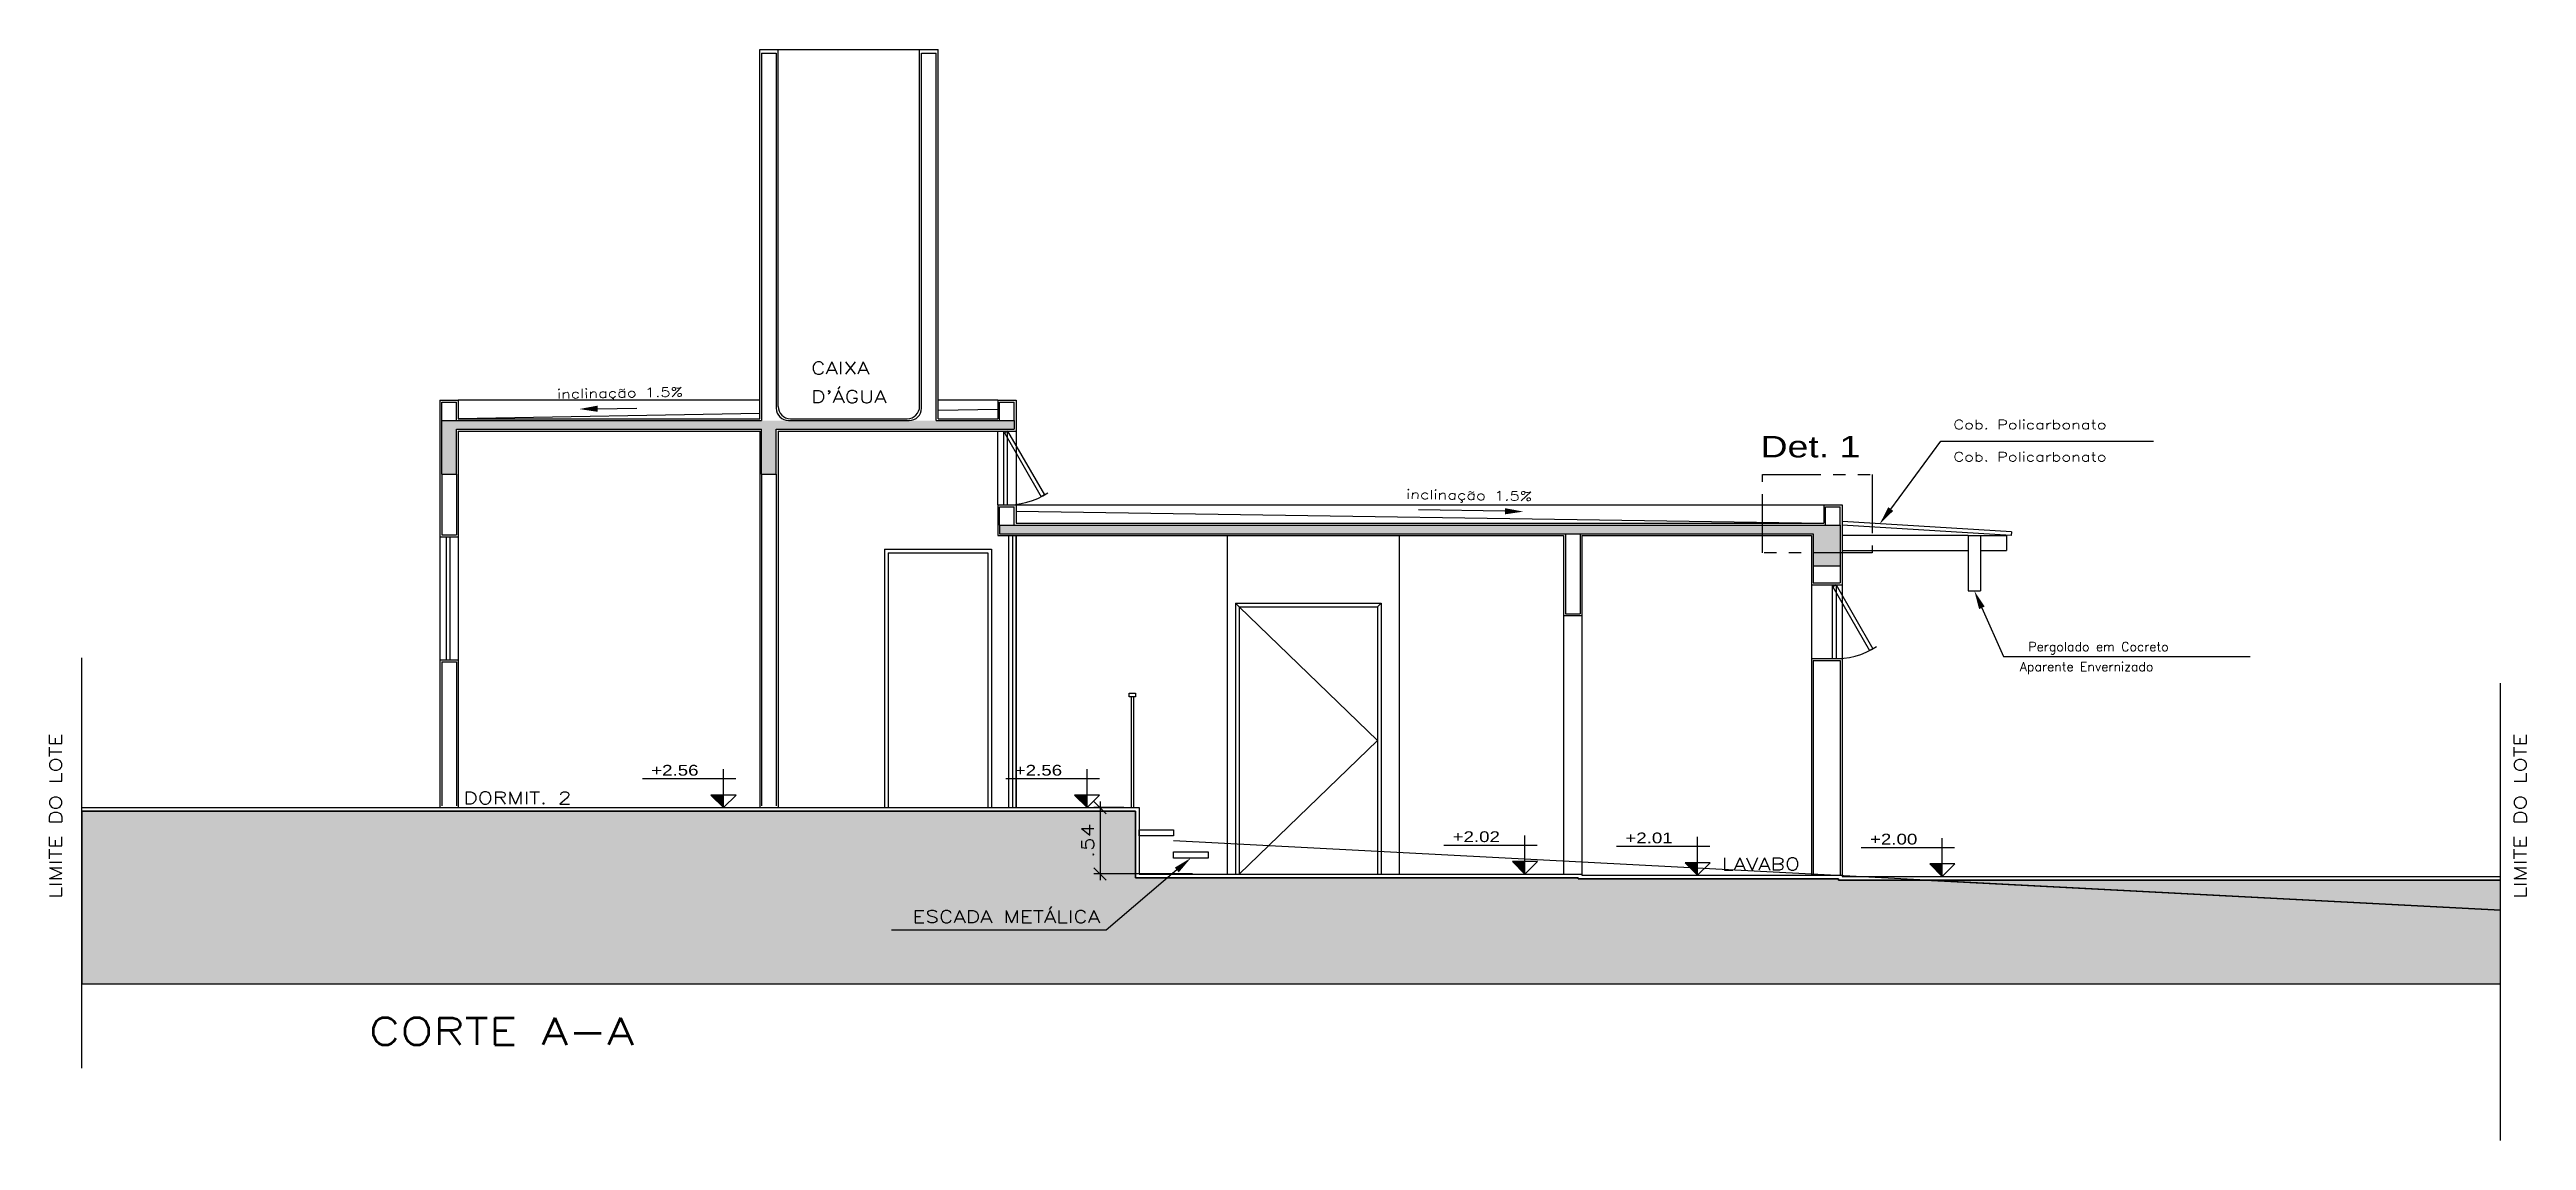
# Model space of a CAD drawing. Extents: x 285 to 405, y 94 to 191.
# Drawn here: x 362.19 to 382.33, y 167.93 to 176.79 of the extents above; entities that cross this region are included whole.
import ezdxf

# ---------------------------------------------------------------- set-up
doc = ezdxf.new("R2010")
doc.units = 0
doc.linetypes.add('HIDDEN', pattern=[9.525, 6.35, -3.175])
doc.linetypes.add('PHANTOM2', pattern=[31.75, 15.875, -3.175, 3.175, -3.175, 3.175, -3.175])
doc.layers.get('0').update_dxf_attribs({"linetype": 'CONTINUOUS'})
doc.layers.get('DEFPOINTS').update_dxf_attribs({"linetype": 'CONTINUOUS'})
for name, color, linetype in [('A-ALVENA', 4, 'CONTINUOUS'), ('A-CURVA', 11, 'CONTINUOUS'), ('A-LINE-10', 1, 'CONTINUOUS'), ('A-LINE-20', 2, 'CONTINUOUS'), ('A-LINE-50', 5, 'CONTINUOUS'), ('A-REVEST', 25, 'CONTINUOUS'), ('C-VIGA', 5, 'CONTINUOUS'), ('COTAS', 3, 'CONTINUOUS'), ('G-HAT-10', 101, 'CONTINUOUS'), ('G-HAT-20', 232, 'CONTINUOUS'), ('T-TEXT-20', 2, 'CONTINUOUS'), ('T-TEXT-30', 3, 'CONTINUOUS'), ('T-TEXT-50', 5, 'CONTINUOUS'), ('T-TEXT-60', 6, 'CONTINUOUS')]:
    doc.layers.add(name, color=color, linetype=linetype)
doc.styles.add('50-175', font='romans.shx', dxfattribs={"width": 1.3, "height": 0.21875})
doc.styles.add('50-60', font='romans.shx', dxfattribs={"height": 0.075})
doc.styles.add('50-80', font='romans.shx', dxfattribs={"width": 1.3, "height": 0.1})
doc.styles.add('50-EIXOS', font='', dxfattribs={"width": 1.3, "height": 0.175})
doc.styles.add('80', font='BRASIL.SHX', dxfattribs={"width": 1.3, "height": 0.0875})
doc.styles.get('50-EIXOS').set_extended_font_data('Bodoni Bd BT')
doc.dimstyles.new('50-80', dxfattribs={"dimscale": 0.5, "dimtxt": 1, "dimasz": 0.2, "dimexe": 0.1, "dimexo": 0.25, "dimgap": 0.1, "dimtad": 1, "dimdec": 1, "dimlfac": 100, "dimzin": 13, "dimdsep": 46, "dimtxsty": '50-80', "dimblk1": 'OBLIQUE', "dimblk2": 'OBLIQUE', "dimsah": 1, "dimcen": 0.2, "dimdle": 0.1, "dimclrd": 150, "dimclre": 1, "dimclrt": 256, "dimadec": 0, "dimazin": 0, "dimtfac": 1, "dimtdec": 4, "dimtmove": 2, "dimatfit": 3, "dimldrblk": 'OBLIQUE', "dimfxl": 1, "dimtolj": 1, "dimtzin": 0, "dimarcsym": 0})

msp = doc.modelspace()

# ---------------------------------------------------------------- texts
at = {"layer": 'T-TEXT-20', "style": '50-60', "width": 1.3}
for rotation, p in [(0.97988, (366.3161, 173.9569)), (359.02012, (373.2186, 173.143))]:
    msp.add_text('inclinação 1.5%', height=0.075, rotation=rotation, dxfattribs=at).set_placement(p)
at = {"layer": 'T-TEXT-30', "ltscale": 0.0005, "width": 1.3}
for s, height, style, p in [('CAIXA', 0.1, '50-80', (368.3817, 174.1552)), ("D'ÁGUA", 0.1, '50-80', (368.3817, 173.9231)), ('Cob. Policarbonato', 0.075, '50-60', (377.6675, 173.7088)), ('Cob. Policarbonato', 0.075, '50-60', (377.6675, 173.4466)), ('DORMIT. 2', 0.1, '50-80', (365.5542, 170.6621)), ('LAVABO', 0.1, '50-80', (375.7854, 170.1248))]:
    msp.add_text(s, height=height, dxfattribs=dict(at, style=style)).set_placement(p)
at = {"layer": 'T-TEXT-30', "ltscale": 0.0005, "style": '50-80', "width": 1.3}
for p in [(362.29, 169.8946), (382.3261, 169.8946)]:
    msp.add_text('LIMITE DO LOTE', height=0.1, rotation=90, dxfattribs=at).set_placement(p)
at = {"layer": 'T-TEXT-30', "ltscale": 0.0005}
for s, insert, char_height, attachment_point, style in [('Pergolado em Cocreto ', (378.2762, 171.9289), 0.075, 4, '50-60'), (' Aparente Envernizado', (378.1558, 171.7666), 0.075, 4, '50-60'), ('\\A1;ESCADA METÁLICA', (370.7301, 169.747), 0.1, 6, '50-80')]:
    msp.add_mtext(s, dxfattribs=dict(at, insert=insert, char_height=char_height, attachment_point=attachment_point, style=style))
at = {"layer": 'T-TEXT-50', "style": '50-EIXOS', "width": 1.3}
msp.add_text('Det. 1', height=0.175, dxfattribs=at).set_placement((376.0995, 173.4792))
at = {"layer": 'T-TEXT-60', "ltscale": 0.0005, "style": '50-175', "width": 1.3}
msp.add_text('CORTE A-A', height=0.21875, dxfattribs=at).set_placement((364.7852, 168.7064))

# ---------------------------------------------------------------- blocks, each defined once
blk = doc.blocks.new('_OBLIQUE')
at = {"color": 0, "linetype": 'ByBlock'}
blk.add_line((-0.5, -0.5), (0.5, 0.5), dxfattribs=at)
blk = doc.blocks.new('*D16')
at = {"layer": 'COTAS', "color": 1, "lineweight": -2}
for p, q in [((370.923, 170.634), (370.68, 170.634)), ((371.483, 170.094), (370.68, 170.094))]:
    blk.add_line(p, q, dxfattribs=at)
at = {"layer": 'COTAS', "color": 150, "lineweight": -2}
blk.add_line((370.73, 170.684), (370.73, 170.044), dxfattribs=at)
at = {"layer": 'DEFPOINTS', "color": 0}
for p in [(371.048, 170.634), (370.73, 170.094), (371.608, 170.094)]:
    blk.add_point(p, dxfattribs=at)
at = {"layer": 'COTAS', "color": 150, "lineweight": -2, "xscale": 0.1, "yscale": 0.1, "zscale": 0.1}
for p, rotation in [((370.73, 170.634), 90), ((370.73, 170.094), 270)]:
    blk.add_blockref('_OBLIQUE', p, dxfattribs=dict(at, rotation=rotation))
at = {"layer": 'COTAS', "insert": (370.63, 170.364), "char_height": 0.1, "attachment_point": 5, "rotation": 90, "style": '50-80'}
blk.add_mtext('\\A1;.54', dxfattribs=at)
blk = doc.blocks.new('NIVEL-C')
at = {"color": 1}
for p, q in [((-0.1, 0.233), (0.659, 0.233)), ((0, 0), (0, 0.312)), ((-0.102, 0.102), (0.102, 0.102)), ((0, 0), (-0.102, 0.102)), ((0, 0), (0.102, 0.102))]:
    blk.add_line(p, q, dxfattribs=at)
blk.add_solid([(0, 0.102), (0, 0), (0, 0.102), (0.102, 0.102)], dxfattribs=at)
at = {"color": 2, "style": '80', "width": 1.3}
blk.add_attdef('NIVEL', (0.1, 0.259), '', height=0.0875, dxfattribs=at)

# ---------------------------------------------------------------- dimensions: what is measured, and where the dimension line sits
at = {"layer": 'COTAS', "ltscale": 0.0005}
dim = msp.add_linear_dim(base=(370.7296, 170.0938), p1=(371.0481, 170.6338), p2=(371.6081, 170.0938), angle=90, dimstyle='50-80', override={"dimdec": 2, "dimlfac": 1, "dimzin": 5, "dimtmove": 0}, dxfattribs=at)
dim.commit()
dim.dimension.update_dxf_attribs({"geometry": '*D16', "text_midpoint": (370.6296, 170.3638)})

# ---------------------------------------------------------------- hatches: boundary and pattern name
at = {"layer": 'G-HAT-10'}
for points in [[(365.4981, 173.7088), (367.9781, 173.7088), (367.9781, 173.3438), (368.0981, 173.3438), (368.0981, 173.7088), (370.0331, 173.7088), (370.0331, 173.7788), (365.3781, 173.7788), (365.3781, 173.3438), (365.4981, 173.3438)], [(376.7481, 172.9288), (369.9131, 172.9288), (369.9131, 172.8588), (376.5281, 172.8588), (376.5281, 172.5988), (376.7481, 172.5988)]]:
    msp.add_hatch(color=256, dxfattribs=at).paths.add_polyline_path(points)
at = {"layer": 'G-HAT-20'}
h = msp.add_hatch(color=256, dxfattribs=at)
h.paths.add_polyline_path([(362.4523, 170.6038), (362.4523, 169.2012), (382.114, 169.2012), (382.114, 169.7988), (377.4369, 170.0438), (376.7331, 170.0438), (376.7331, 170.0538), (374.6181, 170.0538), (374.6181, 170.0638), (371.0181, 170.0638), (371.0181, 170.6038)])
h.paths.add_polyline_path([(377.4369, 170.0438), (382.114, 169.7988), (382.114, 170.0438)])

# ---------------------------------------------------------------- linework, layer by layer
at = {"layer": 'A-ALVENA'}
for p, q in [((365.3781, 173.7788), (365.3781, 173.9288)), ((365.3781, 173.9288), (365.4981, 173.9288)), ((365.4981, 173.7788), (365.4981, 173.9288)), ((369.9131, 173.7788), (369.9131, 173.9288)), ((369.9131, 173.9288), (370.0331, 173.9288)), ((370.0331, 173.7788), (370.0331, 173.9288)), ((365.3781, 173.3438), (365.3781, 172.8488)), ((365.4981, 173.3438), (365.4981, 172.8488)), ((367.9781, 173.3438), (367.9781, 170.6488)), ((368.0981, 173.3438), (368.0981, 170.6488)), ((369.9131, 172.9288), (369.9131, 173.0788)), ((369.9131, 173.0788), (370.0331, 173.0788)), ((370.0331, 172.9288), (370.0331, 173.0788)), ((376.6281, 172.9288), (376.6281, 173.0788)), ((376.6281, 173.0788), (376.7481, 173.0788)), ((376.7481, 172.9288), (376.7481, 173.0788)), ((365.3781, 172.8488), (365.4981, 172.8488)), ((374.5131, 172.8588), (374.5131, 172.2088)), ((374.6331, 172.8588), (374.6331, 172.2088)), ((376.5281, 172.5988), (376.5281, 172.4588)), ((376.7481, 172.5988), (376.7481, 172.4588)), ((376.5281, 172.4588), (376.7481, 172.4588)), ((374.5131, 172.2088), (374.6331, 172.2088)), ((365.3781, 171.8188), (365.3781, 170.6488)), ((365.3781, 171.8188), (365.4981, 171.8188)), ((365.4981, 171.8188), (365.4981, 170.6488)), ((376.5281, 171.8288), (376.7481, 171.8288)), ((376.5281, 171.8288), (376.5281, 170.0838)), ((376.7481, 171.8288), (376.7481, 170.0838))]:
    msp.add_line(p, q, dxfattribs=at)
at = {"layer": 'A-CURVA'}
msp.add_line((382.114, 169.7988), (371.3281, 170.3638), dxfattribs=at)
at = {"layer": 'A-LINE-10'}
for p, q in [((368.1131, 176.7938), (369.2631, 176.7938)), ((367.9631, 173.9438), (365.5131, 173.9438)), ((367.9631, 173.8357), (365.5131, 173.7938)), ((369.8981, 173.9438), (369.4131, 173.9438)), ((369.8981, 173.8688), (369.4131, 173.8605)), ((369.8981, 173.0938), (369.8981, 173.6938)), ((369.9781, 173.6938), (369.9521, 173.6788)), ((369.9521, 173.6788), (370.2517, 173.1598)), ((369.9781, 173.6938), (370.2781, 173.1742)), ((370.0481, 173.6938), (370.0481, 173.0938)), ((370.2781, 173.1742), (370.2517, 173.1598)), ((369.8981, 173.0938), (376.6131, 173.0938)), ((370.0481, 173.0438), (376.6131, 172.9438)), ((365.3631, 172.8338), (365.3631, 171.8338)), ((365.5131, 172.8338), (365.5131, 171.8338)), ((371.7631, 172.8438), (371.7631, 170.0938)), ((373.1631, 172.8438), (373.1631, 170.0938)), ((378.1381, 172.8438), (376.7631, 172.9279)), ((377.7881, 172.8438), (376.7631, 172.8438)), ((378.1399, 172.8737), (376.7649, 172.9578)), ((377.8881, 172.8438), (378.0981, 172.8438)), ((378.0981, 172.8438), (378.0981, 172.7238)), ((378.1399, 172.8737), (378.1381, 172.8438)), ((368.9775, 172.7338), (368.9775, 170.6338)), ((368.9775, 172.7338), (369.8475, 172.7338)), ((369.0075, 172.7038), (369.0075, 170.6338)), ((369.0075, 172.7038), (369.8175, 172.7038)), ((369.8175, 172.7038), (369.8175, 170.6338)), ((369.8475, 172.7338), (369.8475, 170.6338)), ((376.7631, 172.7238), (377.7881, 172.7238)), ((377.8881, 172.7238), (378.0981, 172.7238)), ((376.5131, 172.4438), (376.5131, 171.8438)), ((376.7131, 172.4438), (376.6871, 172.4288)), ((376.6871, 172.4288), (376.9867, 171.9098)), ((376.7131, 172.4438), (377.0131, 171.9242)), ((376.7631, 172.4438), (376.7631, 171.8438)), ((371.8306, 172.2938), (371.8306, 170.0938)), ((371.8306, 172.2938), (373.0146, 172.2938)), ((371.8606, 172.2638), (371.8306, 172.2938)), ((371.8606, 172.2638), (371.8606, 170.0938)), ((371.8606, 172.2638), (372.9846, 172.2638)), ((372.9846, 172.2638), (373.0146, 172.2938)), ((372.9846, 172.2638), (372.9846, 170.0938)), ((373.0146, 172.2938), (373.0146, 170.0938)), ((374.4981, 172.1938), (374.4981, 170.0938)), ((374.6481, 172.1938), (374.6481, 170.0938)), ((362.4523, 168.5165), (362.4523, 171.8504)), ((377.0131, 171.9242), (376.9867, 171.9098)), ((382.114, 167.9286), (382.114, 171.6454))]:
    msp.add_line(p, q, dxfattribs=at)
at = {"layer": 'A-LINE-10', "color": 1}
for p, q in [((366.6458, 173.8749), (366.9657, 173.8804)), ((377.158, 173.0598), (377.5659, 173.6104)), ((377.5659, 173.6104), (379.2947, 173.6104)), ((374.0216, 173.0416), (373.3198, 173.0536)), ((377.8991, 172.2568), (378.0757, 171.8603)), ((378.0757, 171.8603), (378.2262, 171.8603)), ((378.2262, 171.8603), (380.08, 171.8603)), ((371.3539, 170.1265), (370.7801, 169.6375)), ((370.7801, 169.6375), (369.0339, 169.6375))]:
    msp.add_line(p, q, dxfattribs=at)
at = {"layer": 'A-LINE-10', "linetype": 'HIDDEN'}
for p, q in [((371.8606, 172.2638), (372.9846, 171.1788)), ((372.9846, 171.1788), (371.8606, 170.0938))]:
    msp.add_line(p, q, dxfattribs=at)
at = {"layer": 'A-LINE-10'}
for points in [[(371.0181, 170.0638), (371.0181, 170.6038), (362.4523, 170.6038), (362.4523, 169.2012), (382.114, 169.2012), (382.114, 169.7988), (377.4369, 170.0438), (376.7331, 170.0438), (376.7331, 170.0538), (374.6181, 170.0538), (374.6181, 170.0638)], [(382.114, 170.0438), (377.4369, 170.0438), (382.114, 169.7988)]]:
    msp.add_lwpolyline(points, close=True, dxfattribs=at)
for centre in [(369.9781, 173.6938), (376.7131, 172.4438)]:
    msp.add_arc(centre, 0.6, 267.13402, 303.16864, dxfattribs=at)
at = {"layer": 'A-LINE-10', "color": 1}
for points in [[(366.6462, 173.8499), (366.6453, 173.8999), (366.4958, 173.8723)], [(374.0212, 173.0166), (374.022, 173.0666), (374.1716, 173.039)], [(377.1781, 173.0449), (377.138, 173.0747), (377.0688, 172.9392)], [(377.8763, 172.2466), (377.9219, 172.267), (377.8381, 172.3938)], [(371.3377, 170.1455), (371.3701, 170.1075), (371.4681, 170.2238)]]:
    msp.add_solid(points, dxfattribs=at)
at = {"layer": 'A-LINE-20'}
for p, q in [((369.9481, 173.0938), (369.9481, 173.6938)), ((369.9781, 173.0938), (369.9781, 173.6938)), ((365.4131, 172.8338), (365.4131, 171.8338)), ((365.4431, 172.8338), (365.4431, 171.8338)), ((376.6831, 172.4438), (376.6831, 171.8438)), ((376.7131, 172.4438), (376.7131, 171.8438)), ((370.9831, 171.5338), (370.9831, 170.6338)), ((371.0031, 171.5338), (371.0031, 170.6338))]:
    msp.add_line(p, q, dxfattribs=at)
at = {"layer": 'A-LINE-20', "ltscale": 0.0005}
for p, q in [((369.9881, 170.6338), (369.9881, 172.8438)), ((370.0181, 172.8438), (370.0181, 170.6338)), ((370.0481, 172.8438), (370.0481, 170.6338)), ((370.0481, 170.6338), (370.0481, 172.8438))]:
    msp.add_line(p, q, dxfattribs=at)
at = {"layer": 'A-LINE-20'}
for points in [[(370.9681, 171.5638), (371.0181, 171.5638), (371.0181, 171.5338), (370.9681, 171.5338)], [(371.0481, 170.4538), (371.3281, 170.4538), (371.3281, 170.4038), (371.0481, 170.4038)], [(371.3281, 170.2738), (371.6081, 170.2738), (371.6081, 170.2238), (371.3281, 170.2238)]]:
    msp.add_lwpolyline(points, close=True, dxfattribs=at)
at = {"layer": 'A-LINE-50'}
for p, q in [((377.7881, 172.8438), (377.7881, 172.3938)), ((377.7881, 172.8438), (377.8881, 172.8438)), ((377.8881, 172.8438), (377.8881, 172.3938)), ((377.7881, 172.3938), (377.8881, 172.3938)), ((362.4523, 170.6038), (371.0181, 170.6038)), ((371.0181, 170.6038), (371.0181, 170.0638)), ((371.0181, 170.0638), (374.6181, 170.0638)), ((374.6181, 170.0638), (374.6181, 170.0538)), ((374.6181, 170.0538), (376.7331, 170.0538)), ((376.7331, 170.0538), (376.7331, 170.0438)), ((376.7331, 170.0438), (382.114, 170.0438))]:
    msp.add_line(p, q, dxfattribs=at)
at = {"layer": 'A-LINE-50', "linetype": 'PHANTOM2', "ltscale": 0.03}
msp.add_lwpolyline([(376.1147, 173.3396), (377.0059, 173.3396), (377.0059, 172.7033), (376.1147, 172.7033)], close=True, dxfattribs=at)
at = {"layer": 'A-REVEST'}
for p, q in [((367.9631, 173.7938), (367.9631, 176.7938)), ((367.9631, 176.7938), (368.1131, 176.7938)), ((368.1131, 173.8938), (368.1131, 176.7938)), ((369.2631, 173.8938), (369.2631, 176.7938)), ((369.2631, 176.7938), (369.4131, 176.7938)), ((369.4131, 173.7938), (369.4131, 176.7938)), ((365.3631, 173.9438), (365.3631, 172.8338)), ((365.3631, 173.9438), (365.5131, 173.9438)), ((365.5131, 173.9438), (365.5131, 173.7938)), ((365.5131, 173.7938), (367.9631, 173.7938)), ((368.2131, 173.7938), (369.1631, 173.7938)), ((369.4131, 173.7938), (369.8981, 173.7938)), ((369.8981, 173.9438), (369.8981, 173.7938)), ((369.8981, 173.9438), (370.0481, 173.9438)), ((370.0481, 173.9438), (370.0481, 173.6938)), ((365.5131, 173.6938), (367.9631, 173.6938)), ((365.5131, 173.6938), (365.5131, 172.8338)), ((367.9631, 173.6938), (367.9631, 170.6338)), ((368.1131, 173.6938), (368.1131, 170.6338)), ((368.1131, 173.6938), (370.0481, 173.6938)), ((369.8981, 173.0938), (369.8981, 172.8438)), ((370.0481, 173.0938), (370.0481, 172.9438)), ((376.6131, 173.0938), (376.6131, 172.9438)), ((376.6131, 173.0938), (376.7631, 173.0938)), ((376.7631, 173.0938), (376.7631, 172.4438)), ((365.3631, 172.8338), (365.5131, 172.8338)), ((369.8981, 172.8438), (374.4981, 172.8438)), ((369.8981, 172.8438), (370.0481, 172.8438)), ((370.0481, 172.9438), (376.6131, 172.9438)), ((374.4981, 172.8438), (374.4981, 172.1938)), ((374.6481, 172.8438), (374.6481, 172.1938)), ((374.6481, 172.8438), (376.5131, 172.8438)), ((376.5131, 172.8438), (376.5131, 172.4438)), ((376.5131, 172.4438), (376.7631, 172.4438)), ((374.4981, 172.1938), (374.6481, 172.1938)), ((365.3631, 171.8338), (365.3631, 170.6338)), ((365.3631, 171.8338), (365.5131, 171.8338)), ((365.5131, 171.8338), (365.5131, 170.6338)), ((376.5131, 171.8438), (376.7631, 171.8438)), ((376.5131, 171.8438), (376.5131, 170.0838)), ((376.7631, 171.8438), (376.7631, 170.0838)), ((362.4523, 170.6338), (371.0481, 170.6338)), ((371.0481, 170.6338), (371.0481, 170.0938)), ((371.0481, 170.0938), (374.6481, 170.0938)), ((374.6481, 170.0938), (374.6481, 170.0838)), ((374.6481, 170.0838), (376.7631, 170.0838)), ((376.7631, 170.0838), (376.7631, 170.0738)), ((376.7631, 170.0738), (382.114, 170.0738))]:
    msp.add_line(p, q, dxfattribs=at)
for centre, start, end in [((368.2131, 173.8938), 180, 270), ((369.1631, 173.8938), 270, 0)]:
    msp.add_arc(centre, 0.1, start, end, dxfattribs=at)
at = {"layer": 'C-VIGA'}
for p, q in [((367.9781, 176.7638), (367.9781, 173.7788)), ((367.9781, 176.7638), (368.0981, 176.7638)), ((368.0981, 176.7638), (368.0981, 173.8788)), ((369.2781, 173.8788), (369.2781, 176.7638)), ((369.2781, 176.7638), (369.3981, 176.7638)), ((369.3981, 173.7788), (369.3981, 176.7638)), ((365.3781, 173.7788), (367.9781, 173.7788)), ((365.3781, 173.3438), (365.3781, 173.7788)), ((368.1981, 173.7788), (369.1781, 173.7788)), ((369.3981, 173.7788), (370.0331, 173.7788)), ((370.0331, 173.7788), (370.0331, 173.7088)), ((365.4981, 173.7088), (367.9781, 173.7088)), ((365.4981, 173.3438), (365.4981, 173.7088)), ((367.9781, 173.3438), (367.9781, 173.7088)), ((368.0981, 173.3438), (368.0981, 173.7088)), ((368.0981, 173.7088), (370.0331, 173.7088)), ((365.3781, 173.3438), (365.4981, 173.3438)), ((367.9781, 173.3438), (368.0981, 173.3438)), ((369.9131, 172.9288), (376.7481, 172.9288)), ((369.9131, 172.9288), (369.9131, 172.8588)), ((369.9131, 172.8588), (376.5281, 172.8588)), ((376.5281, 172.8588), (376.5281, 172.5988)), ((376.7481, 172.9288), (376.7481, 172.5988)), ((376.5281, 172.5988), (376.7481, 172.5988))]:
    msp.add_line(p, q, dxfattribs=at)
for centre, start, end in [((368.1981, 173.8788), 180, 270), ((369.1781, 173.8788), 270, 0)]:
    msp.add_arc(centre, 0.1, start, end, dxfattribs=at)

# ---------------------------------------------------------------- block references
at = {"layer": 'COTAS'}
ref = msp.add_blockref('NIVEL-C', (367.6686, 170.6338), dxfattribs=dict(at, xscale=-1))
ref.add_attrib('NIVEL', '+2.56', (367.081, 170.8933), dxfattribs={"layer": '0', "color": 2, "height": 0.0875, "style": '80', "width": 1.3})
ref = msp.add_blockref('NIVEL-C', (370.6244, 170.6338), dxfattribs=dict(at, xscale=-1))
ref.add_attrib('NIVEL', '+2.56', (370.0368, 170.8933), dxfattribs={"layer": '0', "color": 2, "height": 0.0875, "style": '80', "width": 1.3})
ref = msp.add_blockref('NIVEL-C', (374.1839, 170.0938), dxfattribs=dict(at, xscale=-1))
ref.add_attrib('NIVEL', '+2.02', (373.5962, 170.3533), dxfattribs={"layer": '0', "color": 2, "height": 0.0875, "style": '80', "width": 1.3})
ref = msp.add_blockref('NIVEL-C', (375.5883, 170.0838), dxfattribs=dict(at, xscale=-1))
ref.add_attrib('NIVEL', '+2.01', (375.0007, 170.3433), dxfattribs={"layer": '0', "color": 2, "height": 0.0875, "style": '80', "width": 1.3})
ref = msp.add_blockref('NIVEL-C', (377.5769, 170.0738), dxfattribs=dict(at, xscale=-1))
ref.add_attrib('NIVEL', '+2.00', (376.9893, 170.3333), dxfattribs={"layer": '0', "color": 2, "height": 0.0875, "style": '80', "width": 1.3})

msp.set_redraw_order([(e.dxf.handle, doc.entitydb.next_handle()) for e in msp.query("TEXT MTEXT ATTDEF DIMENSION ARC_DIMENSION")])  # texts and dimensions are drawn at this point

doc.saveas('drawing.dxf')
